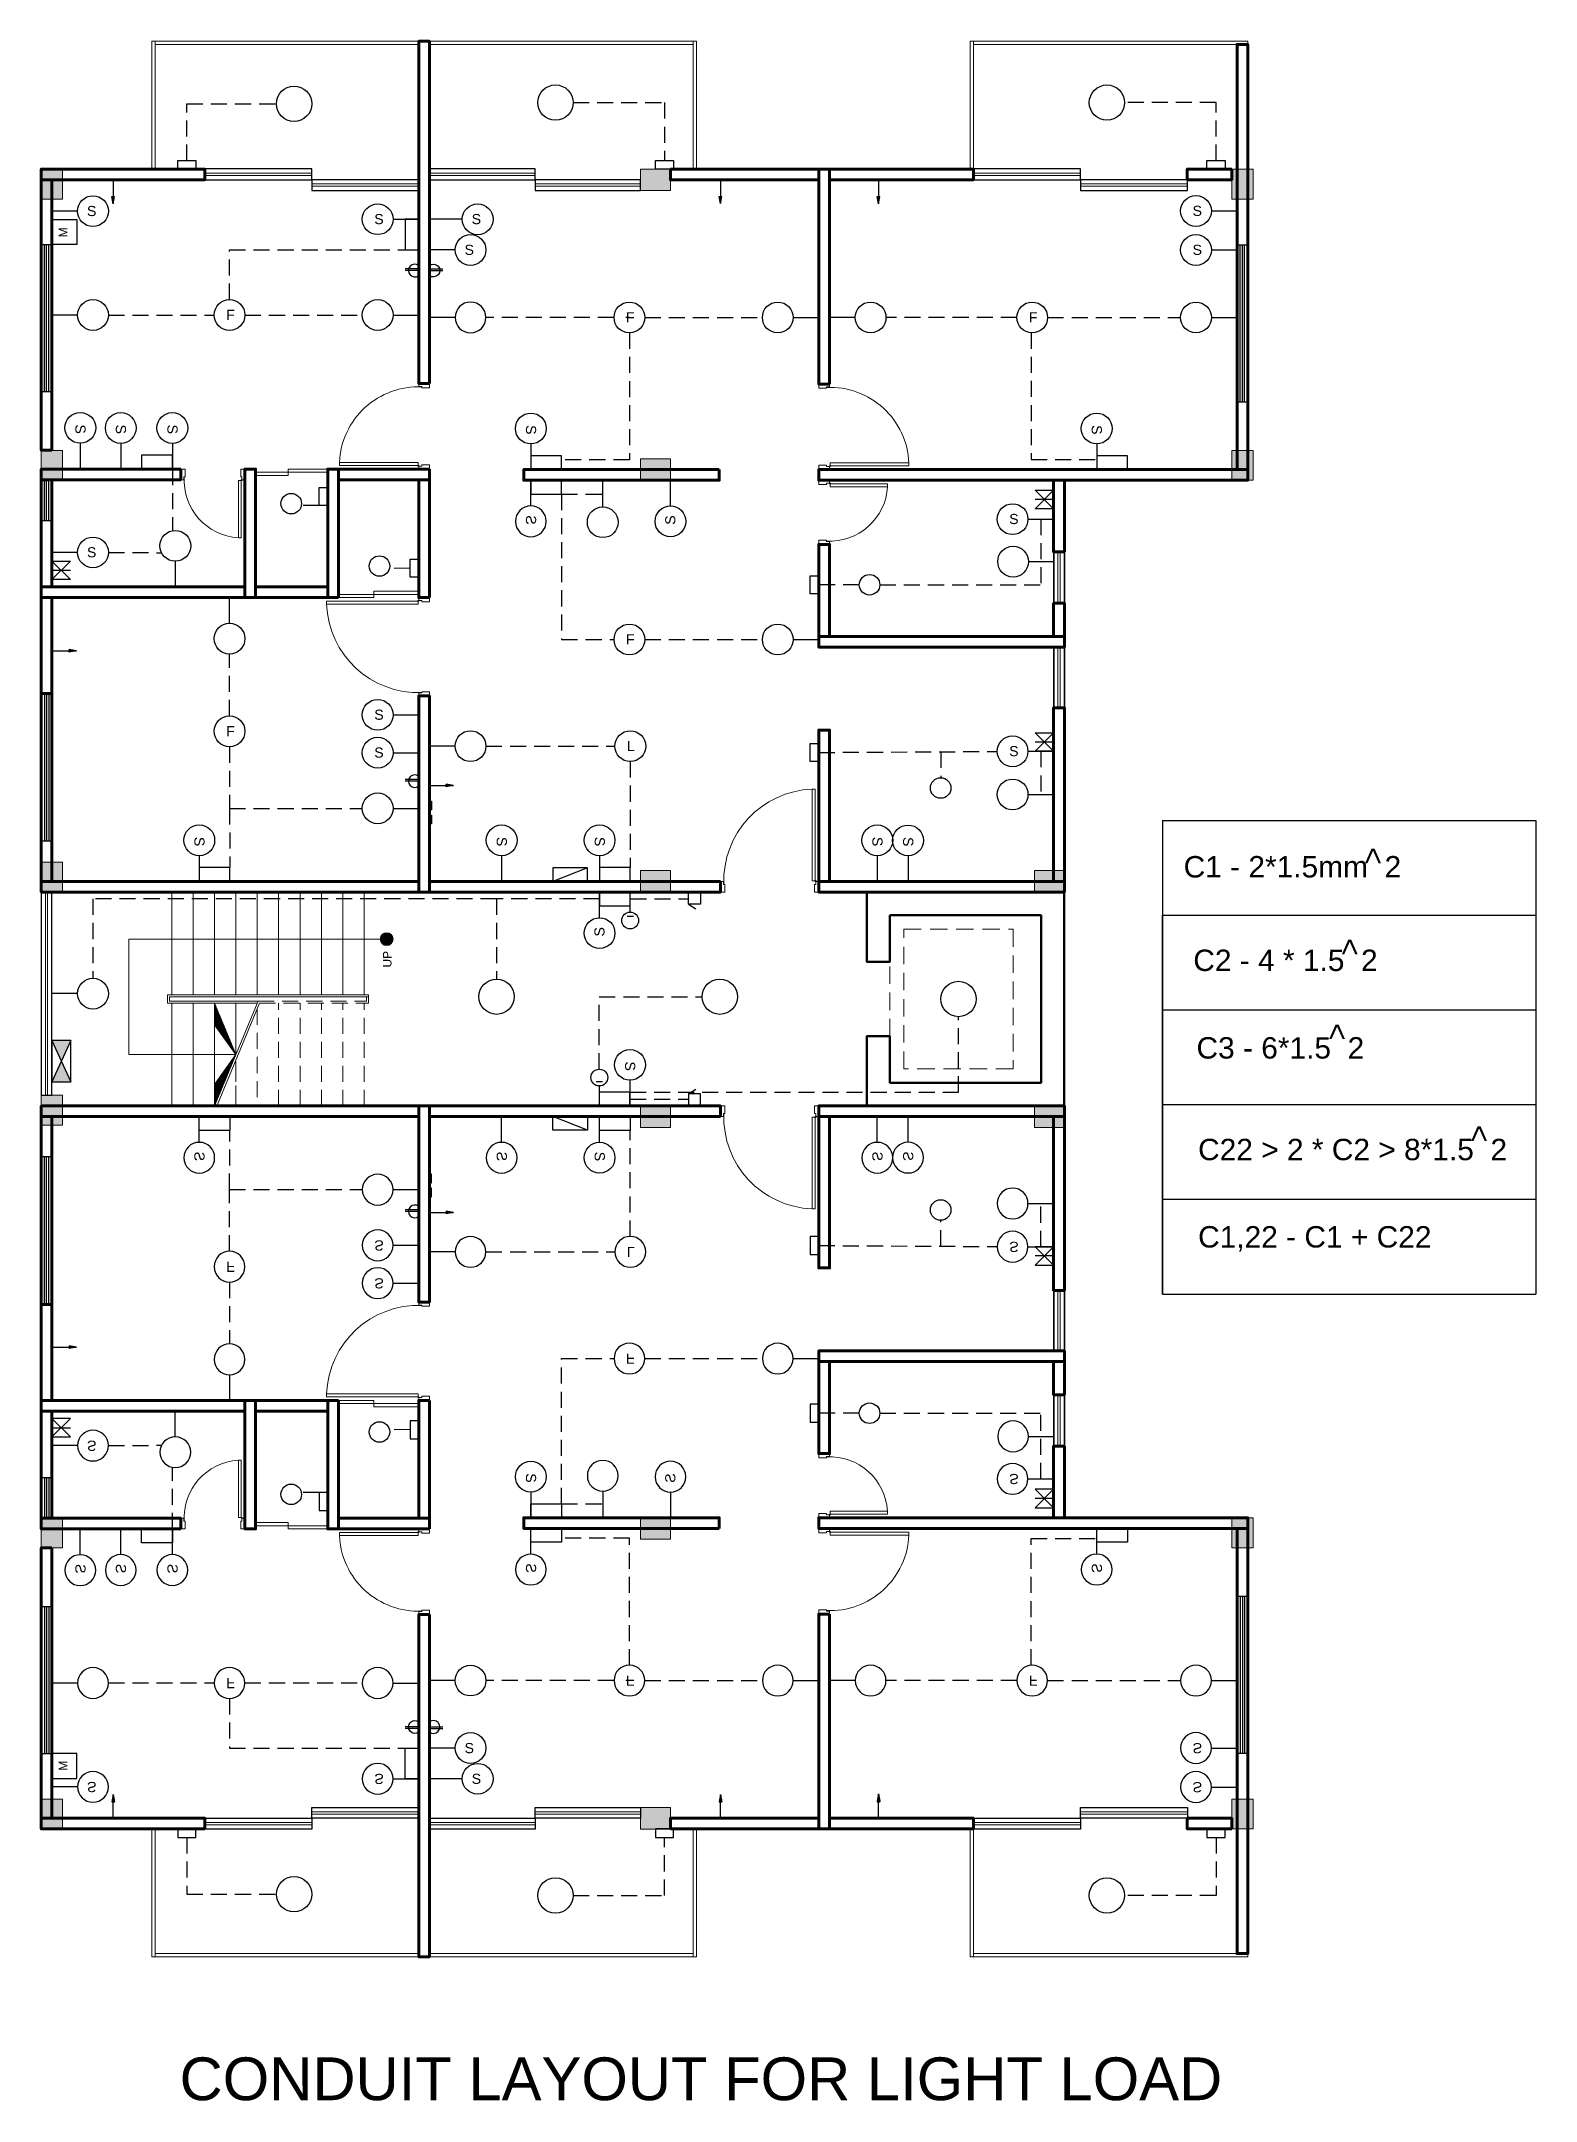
# Model space of a CAD drawing. Header units: feet. Extents: x -557 to 5700, y -423 to 603.
# Drawn here: x 2264 to 2963, y -417 to 546 of the extents above; entities that cross this region are included whole.
import ezdxf

# ---------------------------------------------------------------- set-up
doc = ezdxf.new("R2010")
doc.units = ezdxf.units.FT
doc.header["$LTSCALE"] = 30
doc.header["$MEASUREMENT"] = 0
doc.linetypes.add('HIDDEN', pattern=[0.375, 0.25, -0.125])
for name, color, linetype, lineweight in [('3 bed', 7, 'Continuous', 0), ('Door', 36, 'Continuous', 18), ('FINAL STRUCTURE', 250, 'Continuous', 0), ('h', 250, 'HIDDEN', 5), ('NF_16.02.2022', 7, 'Continuous', 0), ('wall', 250, 'Continuous', 100), ('window', 250, 'Continuous', 0)]:
    doc.layers.add(name, color=color, linetype=linetype, lineweight=lineweight)
doc.layers.add('FINAL SHEET', color=7, linetype='Continuous')
doc.layers.add('FUR', color=251, linetype='Continuous')
doc.styles.get("Standard").update_dxf_attribs({"font": 'arial.ttf'})

msp = doc.modelspace()

# ---------------------------------------------------------------- texts
at = {"insert": (2328.98799, -397.01709), "char_height": 20, "attachment_point": 1}
msp.add_mtext_dynamic_manual_height_columns('CONDUIT LAYOUT FOR LIGHT LOAD', width=3615.9845896, gutter_width=100, heights=[0], dxfattribs=at)

# ---------------------------------------------------------------- blocks, each defined once
blk = doc.blocks.new('*U60')
blk.add_lwpolyline([(12498666, -555594), (12499374, -555594), (12499374, -555719), (12498666, -555719)], close=True)
at = {"lineweight": 30}
blk.add_lwpolyline([(12498666, -555594), (12498666, -555719), (12499374, -555719), (12499374, -555594)], close=True, dxfattribs=at)
at = {"layer": 'window'}
blk.add_lwpolyline([(12498666, -555644), (12498666, -555669), (12499374, -555669), (12499374, -555644)], close=True, dxfattribs=at)
blk = doc.blocks.new('*U61')
blk.add_lwpolyline([(12498003, -555594), (12498603, -555594), (12498603, -555719), (12498003, -555719)], close=True)
at = {"lineweight": 30}
blk.add_lwpolyline([(12498003, -555594), (12498003, -555719), (12498603, -555719), (12498603, -555594)], close=True, dxfattribs=at)
at = {"layer": 'window'}
blk.add_lwpolyline([(12498003, -555644), (12498003, -555669), (12498603, -555669), (12498603, -555644)], close=True, dxfattribs=at)
blk = doc.blocks.new('*U55')
for points in [[(-750, -56.5), (-744, -56.5), (-744, -62.5), (-715, -62.5), (-715, -27.5), (-700, -27.5), (-700, 62.5), (-744, 62.5), (-744, 56.5), (-750, 56.5), (-750, 62.5), (-750, -62.5)], [(0, -56.5), (-6, -56.5), (-6, -62.5), (-35, -62.5), (-35, -27.5), (-50, -27.5), (-50, 62.5), (-6, 62.5), (-6, 56.5), (0, 56.5), (0, 62.5), (0, -62.5)], [(-707.5, -740), (-707.5, -70), (-672.5, -70), (-672.5, -740)]]:
    blk.add_lwpolyline(points, close=True)
blk.add_lwpolyline([(-707.5, -70), (-712.5, -67.5), (-715, -62.5)])
blk.add_circle((-712.5, -67.5), 5)
blk.add_arc((-712.5, -67.5), 673.7, 273.40392, 3.40392)
blk = doc.blocks.new('*U58')
blk.add_lwpolyline([(12498290, -555594), (12499540, -555594), (12499540, -555719), (12498290, -555719)], close=True)
at = {"lineweight": 30}
blk.add_lwpolyline([(12498290, -555594), (12498290, -555719), (12499540, -555719), (12499540, -555594)], close=True, dxfattribs=at)
at = {"layer": 'window'}
blk.add_lwpolyline([(12498290, -555644), (12498290, -555669), (12499540, -555669), (12499540, -555644)], close=True, dxfattribs=at)
blk = doc.blocks.new('*U53')
for points in [[(-1000, -56.5), (-994, -56.5), (-994, -62.5), (-965, -62.5), (-965, -27.5), (-950, -27.5), (-950, 62.5), (-994, 62.5), (-994, 56.5), (-1000, 56.5), (-1000, 62.5), (-1000, -62.5)], [(0, -56.5), (-6, -56.5), (-6, -62.5), (-35, -62.5), (-35, -27.5), (-50, -27.5), (-50, 62.5), (-6, 62.5), (-6, 56.5), (0, 56.5), (0, 62.5), (0, -62.5)], [(-42.5, -990), (-42.5, -70), (-77.5, -70), (-77.5, -990)]]:
    blk.add_lwpolyline(points, close=True)
blk.add_lwpolyline([(-42.5, -70), (-37.5, -67.5), (-35, -62.5)])
blk.add_circle((-37.5, -67.5), 5)
blk.add_arc((-37.5, -67.5), 923.4, 177.51719, 267.51719)
blk = doc.blocks.new('*U49')
for points in [[(-42.5, 990), (-42.5, 70), (-77.5, 70), (-77.5, 990)], [(-1000, 56.5), (-994, 56.5), (-994, 62.5), (-965, 62.5), (-965, 27.5), (-950, 27.5), (-950, -62.5), (-994, -62.5), (-994, -56.5), (-1000, -56.5), (-1000, -62.5), (-1000, 62.5)], [(0, 56.5), (-6, 56.5), (-6, 62.5), (-35, 62.5), (-35, 27.5), (-50, 27.5), (-50, -62.5), (-6, -62.5), (-6, -56.5), (0, -56.5), (0, -62.5), (0, 62.5)]]:
    blk.add_lwpolyline(points, close=True)
blk.add_lwpolyline([(-42.5, 70), (-37.5, 67.5), (-35, 62.5)])
blk.add_circle((-37.5, 67.5), 5)
blk.add_arc((-37.5, 67.5), 923.4, 92.48281, 182.48281)
blk = doc.blocks.new('*U54')
for points in [[(-1107.5, 1140), (-1107.5, 70), (-1072.5, 70), (-1072.5, 1140)], [(-1150, 56.5), (-1144, 56.5), (-1144, 62.5), (-1115, 62.5), (-1115, 27.5), (-1100, 27.5), (-1100, -62.5), (-1144, -62.5), (-1144, -56.5), (-1150, -56.5), (-1150, -62.5), (-1150, 62.5)], [(0, 56.5), (-6, 56.5), (-6, 62.5), (-35, 62.5), (-35, 27.5), (-50, 27.5), (-50, -62.5), (-6, -62.5), (-6, -56.5), (0, -56.5), (0, -62.5), (0, 62.5)]]:
    blk.add_lwpolyline(points, close=True)
blk.add_lwpolyline([(-1107.5, 70), (-1112.5, 67.5), (-1115, 62.5)])
blk.add_circle((-1112.5, 67.5), 5)
blk.add_arc((-1112.5, 67.5), 1073.2, 357.86408, 87.86408)
blk = doc.blocks.new('*U59')
blk.add_lwpolyline([(12498307, -555594), (12499540, -555594), (12499540, -555719), (12498307, -555719)], close=True)
at = {"lineweight": 30}
blk.add_lwpolyline([(12498307, -555594), (12498307, -555719), (12499540, -555719), (12499540, -555594)], close=True, dxfattribs=at)
at = {"layer": 'window'}
blk.add_lwpolyline([(12498307, -555644), (12498307, -555669), (12499540, -555669), (12499540, -555644)], close=True, dxfattribs=at)
blk = doc.blocks.new('*X42')
at = {"color": 0}
for p, q in [((734.8, 161.93), (736.61, 163.73)), ((735.42, 162.37), (736.91, 163.86)), ((736.04, 162.81), (737.21, 163.99)), ((736.65, 163.25), (737.52, 164.11)), ((737.27, 163.69), (737.82, 164.24)), ((737.89, 164.14), (738.12, 164.37)), ((714.43, 154.46), (714.49, 154.52)), ((714.6, 154.46), (714.79, 154.64)), ((714.78, 154.46), (715.09, 154.77)), ((714.96, 154.46), (715.39, 154.9)), ((715.13, 154.46), (715.7, 155.02)), ((715.31, 154.46), (716, 155.15)), ((715.49, 154.46), (716.3, 155.27)), ((715.66, 154.46), (716.61, 155.4)), ((715.84, 154.46), (716.91, 155.53)), ((716.02, 154.46), (717.21, 155.65)), ((716.19, 154.46), (717.52, 155.78)), ((716.37, 154.46), (717.82, 155.91)), ((716.55, 154.46), (718.12, 156.03)), ((716.72, 154.46), (718.42, 156.16)), ((716.9, 154.46), (718.73, 156.28)), ((717.08, 154.46), (719.03, 156.41)), ((717.25, 154.46), (719.33, 156.54)), ((717.43, 154.46), (719.64, 156.66)), ((717.61, 154.46), (719.94, 156.79)), ((717.79, 154.46), (720.24, 156.92)), ((717.96, 154.46), (720.55, 157.04)), ((718.14, 154.46), (720.85, 157.17)), ((718.32, 154.46), (721.15, 157.29)), ((718.49, 154.46), (721.46, 157.42)), ((718.67, 154.46), (721.76, 157.55)), ((718.85, 154.46), (722.06, 157.67)), ((719.02, 154.46), (722.36, 157.8)), ((719.2, 154.46), (722.67, 157.93)), ((719.38, 154.46), (722.97, 158.05)), ((719.55, 154.46), (723.27, 158.18)), ((719.73, 154.46), (723.58, 158.3)), ((719.91, 154.46), (723.88, 158.43)), ((720.08, 154.46), (724.18, 158.56)), ((720.26, 154.46), (724.49, 158.68)), ((720.44, 154.46), (724.79, 158.81)), ((720.61, 154.46), (725.09, 158.94)), ((720.79, 154.46), (725.39, 159.06)), ((720.97, 154.46), (725.7, 159.19)), ((721.14, 154.46), (726, 159.31)), ((721.32, 154.46), (726.3, 159.44)), ((721.5, 154.46), (726.61, 159.57)), ((721.67, 154.46), (726.91, 159.69)), ((721.85, 154.46), (727.21, 159.82)), ((722.03, 154.46), (727.52, 159.95)), ((722.2, 154.46), (727.82, 160.07)), ((722.38, 154.46), (728.12, 160.2)), ((722.56, 154.46), (728.43, 160.33)), ((722.73, 154.46), (728.73, 160.45)), ((722.91, 154.46), (729.03, 160.58)), ((723.09, 154.46), (729.33, 160.7)), ((723.27, 154.46), (729.64, 160.83)), ((723.44, 154.46), (729.94, 160.96)), ((723.62, 154.46), (730.24, 161.08)), ((723.8, 154.46), (730.55, 161.21)), ((723.97, 154.46), (730.85, 161.34)), ((724.15, 154.46), (731.15, 161.46)), ((724.33, 154.46), (731.46, 161.59)), ((724.9, 154.85), (731.76, 161.71)), ((725.52, 155.3), (732.06, 161.84)), ((726.14, 155.74), (732.36, 161.97)), ((726.76, 156.18), (732.67, 162.09)), ((727.37, 156.62), (732.97, 162.22)), ((727.99, 157.06), (733.27, 162.35)), ((728.61, 157.51), (733.58, 162.47)), ((729.23, 157.95), (733.88, 162.6)), ((729.85, 158.39), (734.18, 162.72)), ((730.47, 158.83), (734.49, 162.85)), ((731.09, 159.27), (734.79, 162.98)), ((731.71, 159.72), (735.09, 163.1)), ((732.32, 160.16), (735.4, 163.23)), ((732.94, 160.6), (735.7, 163.36)), ((733.56, 161.04), (736, 163.48)), ((734.18, 161.48), (736.3, 163.61))]:
    blk.add_line(p, q, dxfattribs=at)
blk = doc.blocks.new('STAIR')
at = {"layer": 'NF_16.02.2022'}
for p, q in [((0, 0), (48, 0)), ((49, 2), (49, -91)), ((0, -10), (48, -10)), ((0, -20), (48, -20)), ((0, -30), (48, -30)), ((0, -40), (48, -40)), ((0, -50), (48, -50)), ((51, -91), (51, -49.58)), ((100, -70), (51, -49.58)), ((100.38, -69.08), (52, -48.92)), ((0, -60), (48, -60)), ((0, -60), (48, -60)), ((76, -60), (52, -60)), ((76, -60), (52, -60)), ((52, -70), (76, -60)), ((76, -60), (62, -70)), ((76, -60), (90, -70)), ((0, -70), (48, -70)), ((0, -70), (48, -70)), ((52, -70), (98, -70)), ((100, -70), (52, -70)), ((0, -80), (48, -80)), ((0, -80), (48, -80)), ((100, -80), (52, -80)), ((0, -90), (48, -90)), ((49, -91), (51, -91)), ((100, -90), (52, -90))]:
    blk.add_line(p, q, dxfattribs=at)
at = {"layer": 'NF_16.02.2022', "linetype": 'HIDDEN'}
for p, q in [((51, 1), (49, 1)), ((51, -49.58), (51, 1)), ((100, 0), (52, 0)), ((100, -10), (52, -10)), ((100, -20), (52, -20)), ((100, -30), (52, -30)), ((100, -40), (52, -40)), ((54.6, -50), (100, -50)), ((100, -60), (78.6, -60)), ((98, -60), (78.6, -60))]:
    blk.add_line(p, q, dxfattribs=at)
at = {"layer": 'NF_16.02.2022'}
for points in [[(76, -60), (76, -110), (22, -110), (22, 10.45)], [(49, 2), (48, 2), (48, -92), (52, -92)], [(52, -92), (52, -50)]]:
    blk.add_lwpolyline(points, dxfattribs=at)
at = {"layer": 'NF_16.02.2022', "linetype": 'HIDDEN'}
blk.add_lwpolyline([(52, -48.92), (52, 2), (49, 2)], dxfattribs=at)
at = {"layer": 'NF_16.02.2022'}
blk.add_blockref('*X42', (-662.34, -224.46), dxfattribs=at)
at = {"layer": 'NF_16.02.2022', "xscale": -1}
blk.add_blockref('*X42', (814.34, -224.46), dxfattribs=at)
blk = doc.blocks.new('*U56')
blk.add_lwpolyline([(12498103, -555594), (12500478, -555594), (12500478, -555719), (12498103, -555719)], close=True)
at = {"lineweight": 30}
blk.add_lwpolyline([(12498103, -555594), (12498103, -555719), (12500478, -555719), (12500478, -555594)], close=True, dxfattribs=at)
at = {"layer": 'window'}
blk.add_lwpolyline([(12498103, -555644), (12498103, -555669), (12500478, -555669), (12500478, -555644)], close=True, dxfattribs=at)
blk = doc.blocks.new('FINAL STRUCTURE')
at = {"layer": 'FINAL STRUCTURE'}
blk.add_hatch(color=256, dxfattribs=at).paths.add_polyline_path([(16171863, 1282315), (16171863, 1281965), (16172113, 1281965), (16172113, 1282315)])
blk.add_lwpolyline([(16171863, 1282315), (16171863, 1281965), (16172113, 1281965), (16172113, 1282315)], close=True, dxfattribs=at)
blk = doc.blocks.new('lift-8p')
at = {"layer": 'h'}
blk.add_line((75, 16), (75, -16), dxfattribs=at)
blk.add_lwpolyline([(69, 30), (69, -30), (22, -30), (22, 30)], close=True, dxfattribs=at)
at = {"layer": 'wall', "lineweight": 50}
blk.add_lwpolyline([(75, -36), (10, -36), (10, 36), (75, 36), (75, 16), (85, 16), (85, 46), (0, 46), (0, -46), (85, -46), (85, -16), (75, -16)], close=True, dxfattribs=at)
blk = doc.blocks.new('erff')
at = {"layer": 'wall', "xscale": 25.35278301872314, "yscale": 25.35278301872314, "zscale": 25.35278301872314, "rotation": 90}
blk.add_blockref('lift-8p', (15643917, 1480724), dxfattribs=at)
blk = doc.blocks.new('fgrn')
blk.add_line((999.94, 781.66), (989.94, 781.66))
blk.add_circle((1005.94, 781.66), 6)
blk = doc.blocks.new('rgfnh')
blk.add_line((1024.12, 801.53), (1034.12, 801.53))
blk.add_circle((1018.12, 801.53), 6)
blk = doc.blocks.new('FUK')
blk.add_lwpolyline([(1083.96, 783.55), (1090.96, 783.55), (1090.96, 776.55), (1083.96, 776.55)], close=True)
at = {"color": 1, "insert": (1085.93, 781.62), "char_height": 2.48, "attachment_point": 1}
blk.add_mtext_dynamic_manual_height_columns('M', width=66.1939, gutter_width=12.38, heights=[0], dxfattribs=at)
blk = doc.blocks.new('TYNMTYM')
h = blk.add_hatch(color=256)
h.dxf.hatch_style = 1
h.paths.add_polyline_path([(1092.8, 787.2), (1092.8, 786.4), (1097, 786.4)])
h.paths.add_polyline_path([(1097, 786.4), (1092.8, 786.4), (1092.8, 785.7)])
for p, q in [((1083.3, 786.4), (1097, 786.4)), ((1097, 786.4), (1092.8, 787.2)), ((1092.8, 785.7), (1092.8, 787.2)), ((1097, 786.4), (1092.8, 785.7))]:
    blk.add_line(p, q)
blk = doc.blocks.new('efdb')
blk.add_line((1057.7, 765.2), (1066.7, 765.2))
for points in [[(1057.7, 769.7), (1066.7, 769.7), (1057.7, 760.7)], [(1057.7, 769.7), (1066.7, 760.7), (1057.7, 760.7)]]:
    blk.add_lwpolyline(points)
blk = doc.blocks.new('RTB')
h = blk.add_hatch(color=1)
h.dxf.hatch_style = 1
h.paths.add_polyline_path([(1080.28, 779.6), (1080.89, 779.6), (1080.89, 782.37), (1080.28, 782.37)])
blk.add_lwpolyline([(1080.28, 782.37), (1080.89, 782.37), (1080.89, 779.6), (1080.28, 779.6)], close=True)
blk = doc.blocks.new('FG N')
at = {"true_color": 0x6e28b8}
h = blk.add_hatch(color=192, dxfattribs=at)
h.dxf.hatch_style = 1
h.paths.add_polyline_path([(1079.59, 782.34), (1078.98, 782.34), (1078.98, 779.56), (1079.59, 779.56)])
blk.add_lwpolyline([(1078.98, 782.34), (1079.59, 782.34), (1079.59, 779.56), (1078.98, 779.56)], close=True)
blk = doc.blocks.new('eb')
blk.add_line((1033.2, 780.6), (1037.6, 783.4))
blk.add_lwpolyline([(1033.2, 773.6), (1040.2, 773.6), (1040.2, 780.6), (1033.2, 780.6)], close=True)
blk = doc.blocks.new('YDTR7IK')
blk.add_line((1054.5, 748.6), (1058.1, 748.6))
blk.add_circle((1056.3, 750.8), 4.8)
blk = doc.blocks.new('RYFMH')
blk.add_line((1066.52, 785.83), (1077.75, 790.26))
blk.add_lwpolyline([(1077.75, 790.26), (1066.52, 790.26), (1066.52, 785.83), (1077.75, 785.83)], close=True)
blk = doc.blocks.new('EGBDTG')
h = blk.add_hatch(color=256)
h.dxf.hatch_style = 1
h.paths.add_polyline_path([(1115.31, 784.01), (1108.57, 780.93), (1115.31, 777.84)])
h.paths.add_polyline_path([(1101.83, 777.84), (1108.57, 780.93), (1101.83, 784.01)])
for p, q in [((1101.83, 777.84), (1115.31, 784.01)), ((1101.83, 784.01), (1115.31, 777.84))]:
    blk.add_line(p, q)
blk.add_lwpolyline([(1115.31, 784.01), (1101.83, 784.01), (1101.83, 777.84), (1115.31, 777.84)], close=True)
blk = doc.blocks.new('GILFJ')
blk.add_circle((1414.99, 386.79), 4.8)
at = {"insert": (1413.92, 388.42), "char_height": 3.16, "attachment_point": 1}
blk.add_mtext_dynamic_manual_height_columns('F', width=98.4707, gutter_width=15.81, heights=[0], dxfattribs=at)
blk = doc.blocks.new('GIL')
blk.add_line((1401.9, 773.24), (1409.9, 773.24))
blk.add_circle((1397.1, 773.24), 4.8)
at = {"insert": (1396.03, 774.87), "char_height": 3.16, "attachment_point": 1}
blk.add_mtext_dynamic_manual_height_columns('S', width=98.4707, gutter_width=15.81, heights=[0], dxfattribs=at)
blk = doc.blocks.new('FG')
blk.add_line((1246.11, 466.07, -64.14), (1234.11, 466.07, -64.14))
blk.add_circle((1253.31, 466.07, -64.14), 7.2)
at = {"color": 3, "insert": (1254.92, 468.52, -64.14), "char_height": 4.74, "attachment_point": 3}
blk.add_mtext_dynamic_manual_height_columns('S', width=147.706, gutter_width=23.71, heights=[0], dxfattribs=at)
blk = doc.blocks.new('TUK')
blk.add_line((1399.21, 816.29), (1407.21, 816.29))
blk.add_circle((1394.41, 816.29), 4.8)
at = {"color": 3, "insert": (1393.34, 817.92), "char_height": 3.16, "attachment_point": 1}
blk.add_mtext_dynamic_manual_height_columns('S', width=98.4707, gutter_width=15.81, heights=[0], dxfattribs=at)
blk = doc.blocks.new('GUIL')
blk.add_circle((1397.67, 371.74), 4.8)
at = {"insert": (1396.6, 373.37), "char_height": 3.16, "attachment_point": 1}
blk.add_mtext_dynamic_manual_height_columns('L', width=98.4707, gutter_width=15.81, heights=[0], dxfattribs=at)
blk = doc.blocks.new('fgn')
blk.add_line((1458.01, 357.27, -64.14), (1458.01, 345.27, -64.14))
blk.add_circle((1458.01, 364.47, -64.14), 7.2)
at = {"color": 18, "true_color": 0x000000, "insert": (1460.46, 366.07, -64.14), "char_height": 4.74, "attachment_point": 1, "rotation": 270}
blk.add_mtext_dynamic_manual_height_columns('S', width=147.706, gutter_width=23.71, heights=[0], dxfattribs=at)
blk = doc.blocks.new('dgbr')
blk.add_line((1303, 164.77, -64.14), (1303, 152.77, -64.14))
blk.add_circle((1303, 171.97, -64.14), 7.2)
at = {"color": 18, "true_color": 0x000000, "insert": (1305.45, 173.57, -64.14), "char_height": 4.74, "attachment_point": 1, "rotation": 270}
blk.add_mtext_dynamic_manual_height_columns('S', width=147.706, gutter_width=23.71, heights=[0], dxfattribs=at)
blk = doc.blocks.new('dfgb')
at = {"layer": 'NF_16.02.2022', "true_color": 0x000000}
h = blk.add_hatch(color=18, dxfattribs=at)
edge = h.paths.add_edge_path()
edge.add_arc((2425.75, 125.77), 3, 0, 360)
for p, q in [((2461.13, 462.28, -64.14), (2445.8, 462.28, -64.14)), ((2457.8, 447.93, -64.14), (2445.8, 447.93, -64.14)), ((2265.8, 321.53, -64.14), (2265.8, 340.51, -64.14)), ((2266.8, 321.53, -64.14), (2266.8, 340.51, -64.14)), ((2267.8, 321.53, -64.14), (2267.8, 340.51, -64.14)), ((2264.3, 321.53, -64.14), (2269.3, 321.53, -64.14)), ((2265.8, 240.61, -64.14), (2265.8, 171.53, -64.14)), ((2266.8, 240.61, -64.14), (2266.8, 171.53, -64.14)), ((2267.8, 240.61, -64.14), (2267.8, 171.53, -64.14)), ((2269.3, 171.53, -64.14), (2264.3, 171.53, -64.14)), ((2525.31, 164.77, -64.14), (2525.31, 152.77, -64.14)), ((2525.31, 135.77, -64.14), (2525.31, 147.77, -64.14)), ((2539.67, 138.4, -64.14), (2539.67, 141.33, -64.14)), ((2539.53, 59.77, -64.14), (2539.53, 47.77, -64.14)), ((2525.17, 57.13, -64.14), (2525.17, 54.2, -64.14)), ((2525.31, 30.77, -64.14), (2525.31, 42.77, -64.14)), ((2269.3, 24.01, -64.14), (2264.3, 24.01, -64.14)), ((2265.8, -45.07, -64.14), (2265.8, 24.01, -64.14)), ((2266.8, -45.07, -64.14), (2266.8, 24.01, -64.14)), ((2267.8, -45.07, -64.14), (2267.8, 24.01, -64.14)), ((2264.3, -125.99, -64.14), (2269.3, -125.99, -64.14)), ((2265.8, -125.99, -64.14), (2265.8, -144.97, -64.14)), ((2266.8, -125.99, -64.14), (2266.8, -144.97, -64.14)), ((2267.8, -125.99, -64.14), (2267.8, -144.97, -64.14)), ((2457.8, -252.39, -64.14), (2445.8, -252.39, -64.14)), ((2461.13, -266.75, -64.14), (2445.8, -266.75, -64.14))]:
    blk.add_line(p, q)
at = {"elevation": -64.14}
for points in [[(2328.15, 489.76), (2336.62, 489.76), (2336.62, 485.77), (2328.15, 485.77)], [(2551.44, 489.76), (2559.91, 489.76), (2559.91, 485.77), (2551.44, 485.77)], [(2809.24, 489.76), (2817.71, 489.76), (2817.71, 485.77), (2809.24, 485.77)], [(2434.37, 462.28), (2434.37, 447.93), (2440.8, 447.93), (2440.8, 462.28)], [(2325.6, 351.94), (2311.24, 351.94), (2311.24, 345.51), (2325.6, 345.51)], [(2493.19, 345.27), (2507.55, 345.27), (2507.55, 351.7), (2493.19, 351.7)], [(2757.68, 345.27), (2772.04, 345.27), (2772.04, 351.7), (2757.68, 351.7)], [(2507.55, 340.27), (2493.19, 340.27), (2493.19, 333.83), (2507.55, 333.83)], [(2394.27, 328.45), (2394.27, 336.92), (2398.27, 336.92), (2398.27, 328.45)], [(2436.8, 294.9), (2436.8, 303.37), (2440.8, 303.37), (2440.8, 294.9)], [(2623.8, 287.17), (2623.8, 295.64), (2627.8, 295.64), (2627.8, 287.17)], [(2623.8, 208.79), (2623.8, 217.26), (2627.8, 217.26), (2627.8, 208.79)], [(2338.19, 152.77), (2352.55, 152.77), (2352.55, 159.2), (2338.19, 159.2)], [(2525.31, 152.77), (2539.67, 152.77), (2539.67, 159.2), (2525.31, 159.2)], [(2525.31, 141.33), (2539.67, 141.33), (2539.67, 147.77), (2525.31, 147.77)], [(2539.53, 54.2), (2525.17, 54.2), (2525.17, 47.77), (2539.53, 47.77)], [(2338.19, 42.77), (2352.55, 42.77), (2352.55, 36.33), (2338.19, 36.33)], [(2525.31, 42.77), (2539.67, 42.77), (2539.67, 36.33), (2525.31, 36.33)], [(2623.8, -13.26), (2623.8, -21.73), (2627.8, -21.73), (2627.8, -13.26)], [(2623.8, -91.64), (2623.8, -100.11), (2627.8, -100.11), (2627.8, -91.64)], [(2436.8, -99.37), (2436.8, -107.84), (2440.8, -107.84), (2440.8, -99.37)], [(2394.27, -132.92), (2394.27, -141.39), (2398.27, -141.39), (2398.27, -132.92)], [(2507.55, -144.73), (2493.19, -144.73), (2493.19, -138.3), (2507.55, -138.3)], [(2325.6, -156.41), (2311.24, -156.41), (2311.24, -149.97), (2325.6, -149.97)], [(2493.19, -149.73), (2507.55, -149.73), (2507.55, -156.17), (2493.19, -156.17)], [(2757.68, -149.73), (2772.04, -149.73), (2772.04, -156.17), (2757.68, -156.17)], [(2434.37, -266.75), (2434.37, -252.39), (2440.8, -252.39), (2440.8, -266.75)], [(2328.15, -294.23), (2336.62, -294.23), (2336.62, -290.23), (2328.15, -290.23)], [(2551.44, -294.23), (2559.91, -294.23), (2559.91, -290.23), (2551.44, -290.23)], [(2809.24, -294.23), (2817.71, -294.23), (2817.71, -290.23), (2809.24, -290.23)]]:
    blk.add_lwpolyline(points, close=True, dxfattribs=at)
for centre, radius in [((2382.51, 516.26), 8.26), ((2504.69, 516.81), 8.26), ((2762.49, 516.81), 8.26), ((2468.33, 462.28, -64.14), 7.2), ((2465, 447.93, -64.14), 7.2), ((2381.17, 329.34), 4.8), ((2422.43, 300.16), 4.8), ((2651.53, 291.41), 4.8), ((2684.77, 196.39, -64.14), 4.8), ((2525.31, 171.97, -64.14), 7.2), ((2525.31, 128.57, -64.14), 7.2), ((2477.18, 98.86), 8.26), ((2477.18, 98.86), 8.26), ((2581.51, 98.86), 8.26), ((2693.11, 97.77, -64.14), 8.26), ((2539.53, 66.97, -64.14), 7.2), ((2525.31, 23.57, -64.14), 7.2), ((2684.77, -0.86, -64.14), 4.8), ((2651.53, -95.88), 4.8), ((2422.43, -104.63), 4.8), ((2381.17, -133.81), 4.8), ((2465, -252.39, -64.14), 7.2), ((2468.33, -266.75, -64.14), 7.2), ((2382.51, -320.73), 8.26), ((2504.69, -321.28), 8.26), ((2762.49, -321.28), 8.26)]:
    blk.add_circle(centre, radius)
at = {"layer": 'FINAL SHEET'}
for p, q in [((2264.3, 450.44, -64.14), (2269.3, 450.44, -64.14)), ((2265.8, 381.8, -64.14), (2265.8, 450.44, -64.14)), ((2266.8, 381.8, -64.14), (2266.8, 450.44, -64.14)), ((2267.8, 381.8, -64.14), (2267.8, 450.44, -64.14)), ((2823.3, 450.28, -64.14), (2828.3, 450.28, -64.14)), ((2824.8, 376.94, -64.14), (2824.8, 450.28, -64.14)), ((2825.8, 376.94, -64.14), (2825.8, 450.28, -64.14)), ((2826.8, 376.94, -64.14), (2826.8, 450.28, -64.14)), ((2264.3, 381.8, -64.14), (2269.3, 381.8, -64.14)), ((2823.3, 376.94, -64.14), (2828.3, 376.94, -64.14)), ((2742.57, 147.77, -64.14), (2742.57, 42.77, -64.14)), ((2823.3, -181.41, -64.14), (2828.3, -181.41, -64.14)), ((2824.8, -181.41, -64.14), (2824.8, -254.75, -64.14)), ((2825.8, -181.41, -64.14), (2825.8, -254.75, -64.14)), ((2826.8, -181.41, -64.14), (2826.8, -254.75, -64.14)), ((2264.3, -186.27, -64.14), (2269.3, -186.27, -64.14)), ((2265.8, -186.27, -64.14), (2265.8, -254.91, -64.14)), ((2266.8, -186.27, -64.14), (2266.8, -254.91, -64.14)), ((2267.8, -186.27, -64.14), (2267.8, -254.91, -64.14)), ((2264.3, -254.91, -64.14), (2269.3, -254.91, -64.14)), ((2823.3, -254.75, -64.14), (2828.3, -254.75, -64.14))]:
    blk.add_line(p, q, dxfattribs=at)
at = {"layer": 'h', "color": 18, "linetype": 'HIDDEN', "lineweight": 30, "true_color": 0x000000}
for p, q in [((2332.39, 489.76, -64.14), (2332.39, 516.26, -64.14)), ((2332.39, 516.26, -64.14), (2374.26, 516.26)), ((2512.95, 516.81), (2555.67, 516.81)), ((2555.67, 516.81), (2555.67, 489.76, -64.14)), ((2813.47, 516.81, -64.14), (2770.75, 516.81)), ((2813.47, 489.76, -64.14), (2813.47, 516.81, -64.14)), ((2352.33, 424.72, -64.14), (2352.33, 447.93, -64.14)), ((2352.33, 447.93, -64.14), (2434.37, 447.93, -64.14)), ((2295.7, 417.52, -64.14), (2345.13, 417.52, -64.14)), ((2359.53, 417.52, -64.14), (2414.4, 417.52, -64.14)), ((2457.8, 416.37, -55.9), (2445.8, 416.37, -64.14)), ((2532.06, 416.37, -4.94), (2472.2, 416.37, -46.02)), ((2539.26, 416.37), (2537.66, 416.37, -1.1)), ((2546.46, 416.37, -6.26), (2601.4, 416.37, -45.35)), ((2615.8, 416.37, -55.6), (2627.8, 416.37, -64.14)), ((2720.35, 416.37), (2659.2, 416.37, -64.14)), ((2734.75, 416.37), (2796.9, 416.37, -64.14)), ((2325.6, 345.51, -64.14), (2325.7, 316.71, -64.14)), ((2394.27, 328.45, -64.14), (2385.88, 328.42)), ((2507.55, 333.83, -64.14), (2526.79, 333.83, -64.14)), ((2507.55, 333.83, -64.14), (2507.55, 265.83, -64.14)), ((2731.57, 322.09, -64.14), (2731.57, 291.41, -64.14)), ((2295.7, 306.54, -64.14), (2320.55, 306.39, -64.14)), ((2436.8, 299.14, -64.14), (2427.08, 298.95)), ((2646.73, 291.41), (2627.8, 291.41, -64.14)), ((2656.33, 291.41), (2731.57, 291.41)), ((2507.55, 265.83, -64.14), (2532.06, 265.83)), ((2546.46, 265.83), (2601.4, 265.83)), ((2352.33, 230.11), (2352.33, 259.03, -64.14)), ((2352.33, 215.71), (2352.33, 186.89)), ((2472.2, 215.96, -64.14), (2532.47, 215.96, -64.14)), ((2627.8, 213.02, -64.14), (2711.17, 213.49, -64.14)), ((2684.77, 213.34, -64.14), (2684.77, 201.19, -64.14)), ((2731.57, 213.57, -64.14), (2731.57, 193.37, -64.14)), ((2539.67, 208.76, -64.14), (2539.67, 159.2, -64.14)), ((2352.33, 186.89), (2414.4, 186.89, -64.14)), ((2352.33, 186.89), (2352.55, 159.2, -64.14)), ((2477.18, 144.55, -64.14), (2288.5, 144.55, -64.14)), ((2288.5, 144.55, -64.14), (2288.5, 107.47, -64.14)), ((2525.31, 144.55, -64.14), (2477.18, 144.55, -64.14)), ((2477.18, 144.55, -64.14), (2477.18, 107.12)), ((2539.67, 144.55, -64.14), (2566.79, 144.55, -64.14)), ((2693.11, 54.2, -64.14), (2693.11, 89.51, -64.14)), ((2539.53, 54.2, -64.14), (2693.11, 54.2, -64.14)), ((2352.33, 8.64), (2352.55, 36.33, -64.14)), ((2539.67, -13.23, -64.14), (2539.67, 36.33, -64.14)), ((2352.33, -20.18), (2352.33, 8.64)), ((2352.33, 8.64), (2414.4, 8.64, -64.14)), ((2731.57, -18.04, -64.14), (2731.57, 2.17, -64.14)), ((2684.77, -17.81, -64.14), (2684.77, -5.66, -64.14)), ((2627.8, -17.49, -64.14), (2711.17, -17.96, -64.14)), ((2472.2, -20.43, -64.14), (2532.47, -20.43, -64.14)), ((2352.33, -34.58), (2352.33, -63.49, -64.14)), ((2507.55, -138.3, -64.14), (2507.55, -70.3, -64.14)), ((2507.55, -70.3, -64.14), (2532.06, -70.3)), ((2546.46, -70.3), (2601.4, -70.3)), ((2646.73, -95.88), (2627.8, -95.88, -64.14)), ((2656.33, -95.88), (2731.57, -95.88)), ((2731.57, -126.55, -64.14), (2731.57, -95.88, -64.14)), ((2436.8, -103.61, -64.14), (2427.08, -103.42)), ((2295.7, -111.01, -64.14), (2320.55, -110.86, -64.14)), ((2325.6, -149.97, -64.14), (2325.7, -121.18, -64.14)), ((2394.27, -132.92, -64.14), (2385.88, -132.89)), ((2507.55, -138.3, -64.14), (2526.79, -138.3, -64.14)), ((2457.8, -220.84, -55.9), (2445.8, -220.84, -64.14)), ((2532.06, -220.84, -4.94), (2472.2, -220.84, -46.02)), ((2539.26, -220.84), (2537.66, -220.84, -1.1)), ((2546.46, -220.84, -6.26), (2601.4, -220.84, -45.35)), ((2615.8, -220.84, -55.6), (2627.8, -220.84, -64.14)), ((2720.35, -220.84), (2659.2, -220.84, -64.14)), ((2734.75, -220.84), (2796.9, -220.84, -64.14)), ((2295.7, -221.98, -64.14), (2345.13, -221.98, -64.14)), ((2352.33, -229.18, -64.14), (2352.33, -252.39, -64.14)), ((2359.53, -221.98, -64.14), (2414.4, -221.98, -64.14)), ((2352.33, -252.39, -64.14), (2434.37, -252.39, -64.14)), ((2332.39, -294.23, -64.14), (2332.39, -320.73, -64.14)), ((2555.67, -321.28), (2555.67, -294.23, -64.14)), ((2813.47, -294.23, -64.14), (2813.47, -321.28, -64.14)), ((2332.39, -320.73, -64.14), (2374.26, -320.73)), ((2512.95, -321.28), (2555.67, -321.28)), ((2813.47, -321.28, -64.14), (2770.75, -321.28))]:
    blk.add_line(p, q, dxfattribs=at)
for points in [[(2539.26, 409.17), (2539.26, 349.88), (2507.55, 349.88)], [(2727, 409.2), (2727, 349.93), (2757.68, 349.93)], [(2539.26, -213.64), (2539.26, -154.35), (2507.55, -154.35)], [(2727, -213.66), (2727, -154.4), (2757.68, -154.4)]]:
    blk.add_lwpolyline(points, dxfattribs=at)
at = {"layer": 'h', "color": 18, "linetype": 'HIDDEN', "lineweight": 30, "true_color": 0x000000, "elevation": -64.14}
for points in [[(2525.17, 64.99), (2525.17, 98.86), (2573.25, 98.86)], [(2539.53, 50.98), (2566.79, 50.98)]]:
    blk.add_lwpolyline(points, dxfattribs=at)
at = {"layer": 'NF_16.02.2022'}
blk.add_circle((2425.75, 125.77, -64.14), 3, dxfattribs=at)
at = {"layer": 'wall', "elevation": -64.14}
for points in [[(2445.8, 385.51), (2440.8, 385.51), (2440.8, 545.53), (2445.8, 545.53)], [(2828.3, 345.27), (2823.3, 345.27), (2823.3, 544.03), (2828.3, 544.03)], [(2340.8, 485.77), (2340.8, 480.77), (2264.3, 480.77), (2264.3, 485.77)], [(2558.44, 485.77), (2558.44, 480.77), (2627.8, 480.77), (2627.8, 485.77)], [(2632.8, 385.27), (2627.8, 385.27), (2627.8, 485.77), (2632.8, 485.77)], [(2700.05, 485.77), (2700.05, 480.77), (2632.8, 480.77), (2632.8, 485.77)], [(2820.8, 485.77), (2820.8, 480.77), (2800.05, 480.77), (2800.05, 485.77)], [(2269.3, 354.27), (2264.3, 354.27), (2264.3, 480.77), (2269.3, 480.77)], [(2329.55, 345.51), (2329.55, 340.51), (2264.3, 340.51), (2264.3, 345.51)], [(2269.3, 290.43), (2264.3, 290.43), (2264.3, 340.51), (2269.3, 340.51)], [(2364.55, 285.43), (2359.55, 285.43), (2359.55, 345.51), (2364.55, 345.51)], [(2403.27, 285.43), (2398.27, 285.43), (2398.27, 345.51), (2403.27, 345.51)], [(2445.8, 345.51), (2445.8, 340.51), (2403.27, 340.51), (2403.27, 345.51)], [(2445.8, 285.43), (2440.8, 285.43), (2440.8, 340.51), (2445.8, 340.51)], [(2581.28, 345.27), (2581.28, 340.27), (2489.87, 340.27), (2489.87, 345.27)], [(2828.3, 345.27), (2828.3, 340.27), (2627.8, 340.27), (2627.8, 345.27)], [(2742.57, 306.77), (2737.57, 306.77), (2737.57, 340.27), (2742.57, 340.27)], [(2632.8, 267.27), (2627.8, 267.27), (2627.8, 310.27), (2632.8, 310.27)], [(2359.55, 290.43), (2359.55, 285.43), (2264.3, 285.43), (2264.3, 290.43)], [(2398.27, 290.43), (2398.27, 285.43), (2364.55, 285.43), (2364.55, 290.43)], [(2269.3, 240.61), (2264.3, 240.61), (2264.3, 285.43), (2269.3, 285.43)], [(2742.57, 267.27), (2737.57, 267.27), (2737.57, 282.77), (2742.57, 282.77)], [(2742.57, 267.27), (2742.57, 262.27), (2627.8, 262.27), (2627.8, 267.27)], [(2269.3, 152.77), (2264.3, 152.77), (2264.3, 240.61), (2269.3, 240.61)], [(2445.8, 147.77), (2440.8, 147.77), (2440.8, 239.43), (2445.8, 239.43)], [(2742.57, 152.77), (2737.57, 152.77), (2737.57, 233.96), (2742.57, 233.96)], [(2632.8, 152.77), (2627.8, 152.77), (2627.8, 223.46), (2632.8, 223.46)], [(2440.8, 152.77), (2440.8, 147.77), (2264.3, 147.77), (2264.3, 152.77)], [(2581.8, 152.77), (2581.8, 147.77), (2445.8, 147.77), (2445.8, 152.77)], [(2742.57, 152.77), (2742.57, 147.77), (2627.8, 147.77), (2627.8, 152.77)], [(2440.8, 42.77), (2440.8, 47.77), (2264.3, 47.77), (2264.3, 42.77)], [(2269.3, 42.77), (2264.3, 42.77), (2264.3, -45.07), (2269.3, -45.07)], [(2445.8, 47.77), (2440.8, 47.77), (2440.8, -43.89), (2445.8, -43.89)], [(2581.8, 42.77), (2581.8, 47.77), (2445.8, 47.77), (2445.8, 42.77)], [(2742.57, 42.77), (2742.57, 47.77), (2627.8, 47.77), (2627.8, 42.77)], [(2632.8, 42.77), (2627.8, 42.77), (2627.8, -27.93), (2632.8, -27.93)], [(2742.57, 42.77), (2737.57, 42.77), (2737.57, -38.43), (2742.57, -38.43)], [(2269.3, -45.07), (2264.3, -45.07), (2264.3, -89.89), (2269.3, -89.89)], [(2742.57, -71.73), (2742.57, -66.73), (2627.8, -66.73), (2627.8, -71.73)], [(2632.8, -71.73), (2627.8, -71.73), (2627.8, -114.73), (2632.8, -114.73)], [(2742.57, -71.73), (2737.57, -71.73), (2737.57, -87.23), (2742.57, -87.23)], [(2359.55, -94.89), (2359.55, -89.89), (2264.3, -89.89), (2264.3, -94.89)], [(2269.3, -94.89), (2264.3, -94.89), (2264.3, -144.97), (2269.3, -144.97)], [(2364.55, -89.89), (2359.55, -89.89), (2359.55, -149.97), (2364.55, -149.97)], [(2398.27, -94.89), (2398.27, -89.89), (2364.55, -89.89), (2364.55, -94.89)], [(2403.27, -89.89), (2398.27, -89.89), (2398.27, -149.97), (2403.27, -149.97)], [(2445.8, -89.89), (2440.8, -89.89), (2440.8, -144.97), (2445.8, -144.97)], [(2742.57, -111.23), (2737.57, -111.23), (2737.57, -144.73), (2742.57, -144.73)], [(2329.55, -149.97), (2329.55, -144.97), (2264.3, -144.97), (2264.3, -149.97)], [(2445.8, -149.97), (2445.8, -144.97), (2403.27, -144.97), (2403.27, -149.97)], [(2581.28, -149.73), (2581.28, -144.73), (2489.87, -144.73), (2489.87, -149.73)], [(2828.3, -149.73), (2828.3, -144.73), (2627.8, -144.73), (2627.8, -149.73)], [(2828.3, -149.73), (2823.3, -149.73), (2823.3, -348.49), (2828.3, -348.49)], [(2269.3, -158.73), (2264.3, -158.73), (2264.3, -285.23), (2269.3, -285.23)], [(2445.8, -189.97), (2440.8, -189.97), (2440.8, -349.99), (2445.8, -349.99)], [(2632.8, -189.73), (2627.8, -189.73), (2627.8, -290.23), (2632.8, -290.23)], [(2340.8, -290.23), (2340.8, -285.23), (2264.3, -285.23), (2264.3, -290.23)], [(2558.44, -290.23), (2558.44, -285.23), (2627.8, -285.23), (2627.8, -290.23)], [(2700.05, -290.23), (2700.05, -285.23), (2632.8, -285.23), (2632.8, -290.23)], [(2820.8, -290.23), (2820.8, -285.23), (2800.05, -285.23), (2800.05, -290.23)]]:
    blk.add_lwpolyline(points, close=True, dxfattribs=at)
at = {"layer": 'window', "elevation": -64.14}
for points in [[(2317.55, 545.53), (2316.05, 545.53), (2316.05, 485.77), (2317.55, 485.77)], [(2440.8, 544.03), (2440.8, 545.53), (2317.55, 545.53), (2317.55, 544.03)], [(2569.05, 544.03), (2569.05, 545.53), (2445.8, 545.53), (2445.8, 544.03)], [(2570.55, 545.53), (2569.05, 545.53), (2569.05, 485.77), (2570.55, 485.77)], [(2698.55, 545.53), (2700.05, 545.53), (2700.05, 485.77), (2698.55, 485.77)], [(2700.05, 544.03), (2700.05, 545.53), (2828.3, 545.53), (2828.3, 544.03)], [(2364.55, 342.51), (2364.55, 344.01), (2379.81, 344.01), (2379.81, 342.51)], [(2379.81, 344.01), (2379.81, 345.51), (2398.27, 345.51), (2398.27, 344.01)], [(2403.27, 285.43), (2403.27, 286.93), (2419.85, 286.93), (2419.85, 285.43)], [(2419.85, 286.93), (2419.85, 288.43), (2440.8, 288.43), (2440.8, 286.93)], [(2403.27, -89.89), (2403.27, -91.39), (2419.85, -91.39), (2419.85, -89.89)], [(2419.85, -91.39), (2419.85, -92.89), (2440.8, -92.89), (2440.8, -91.39)], [(2364.55, -146.97), (2364.55, -148.47), (2379.81, -148.47), (2379.81, -146.97)], [(2379.81, -148.47), (2379.81, -149.97), (2398.27, -149.97), (2398.27, -148.47)], [(2317.55, -349.99), (2316.05, -349.99), (2316.05, -290.23), (2317.55, -290.23)], [(2570.55, -349.99), (2569.05, -349.99), (2569.05, -290.23), (2570.55, -290.23)], [(2698.55, -349.99), (2700.05, -349.99), (2700.05, -290.23), (2698.55, -290.23)], [(2440.8, -348.49), (2440.8, -349.99), (2317.55, -349.99), (2317.55, -348.49)], [(2569.05, -348.49), (2569.05, -349.99), (2445.8, -349.99), (2445.8, -348.49)], [(2700.05, -348.49), (2700.05, -349.99), (2828.3, -349.99), (2828.3, -348.49)]]:
    blk.add_lwpolyline(points, close=True, dxfattribs=at)
for name, p in [('FG', (1035.18, 0)), ('fgn', (1035.18, 0)), ('FG', (1035.18, -159.54)), ('dgbr', (1035.18, 0)), ('fgn', (1035.18, -490))]:
    blk.add_blockref(name, p)
for name, p, xscale, yscale, zscale, rotation in [('TYNMTYM', (1656.92, 1363.66, -64.14), 0.8150334265915797, 0.8150334265915797, 0.8150334265915797, 270), ('TYNMTYM', (2014.71, 1363.66, -64.14), 0.8150334265915797, 0.8150334265915797, 0.8150334265915797, 270), ('FUK', (3566.14, -1343.54, -64.14), 1.65509139619141, 1.65509139619141, 1.65509139619141, 90), ('TUK', (1058.13, 2456.38, -64.14), 1.5, 1.5, 1.5, 270), ('GIL', (1141.63, 2460.35, -64.14), 1.5, 1.5, 1.5, 270), ('GIL', (1165.75, 2460.35, -64.14), 1.5, 1.5, 1.5, 270), ('TUK', (1533.25, 2456.08, -64.14), 1.5, 1.5, 1.5, 270), ('rgfnh', (3488.63, -901.1, -64.14), 1.2, 1.2, 1.2, 90), ('TUK', (3782.88, -1770.55, -64.14), 1.5, 1.5, 1.5, 89.99999999999999), ('efdb', (3752.93, 1065.87, -64.14), 0.9600000000000002, 0.9600000000000002, 0.9600000000000002, 180), ('fgrn', (3264.97, -897.5, -64.14), 1.2, 1.2, 1.2, 90), ('*U61', (-19486.17, -499637.35, -64.14), 0.0400000000000001, 0.0400000000000001, 0.0400000000000001, 89.99999999999999), ('rgfnh', (3314.17, -955.51, -64.14), 1.2, 1.2, 1.2, 90), ('*U60', (-19486.17, -499712.69, -64.14), 0.0400000000000001, 0.0400000000000001, 0.0400000000000001, 89.99999999999999), ('efdb', (3752.93, 952.47, -64.14), 0.9600000000000002, 0.9600000000000002, 0.9600000000000002, 180), ('TUK', (1255.09, 2263.58, -64.14), 1.5, 1.5, 1.5, 270), ('TUK', (1430.69, 2263.58, -64.14), 1.5, 1.5, 1.5, 270), ('GIL', (1509.63, 2267.55, -64.14), 1.5, 1.5, 1.5, 270), ('RYFMH', (4055.42, 1290.74, -64.14), 1.44, 1.44, 1.44, 180), ('eb', (1740.26, 766.63, -64.14), -0.8, 0.8, 0.8, 180), ('YDTR7IK', (3405.1, 749.65, -64.14), 0.8193306886212608, 0.8193306886212608, 0.8193306886212608, 180), ('EGBDTG', (1149.21, 1665.06, -64.14), 1.44, 1.44, 1.44, 270), ('TUK', (1255.09, -2068.05, -64.14), -1.5, 1.5, 1.5, 270), ('TUK', (1430.69, -2068.05, -64.14), -1.5, 1.5, 1.5, 270), ('GIL', (1509.63, -2072.02, -64.14), -1.5, 1.5, 1.5, 270), ('rgfnh', (1199.86, 970.48, -64.14), -1.2, 1.2, 1.2, 180), ('RTB', (890.19, 1138.49, -64.14), -1.44, 1.44, 1.44, 180), ('FG N', (892.06, 1131.89, -64.14), -1.44, 1.44, 1.44, 180), ('rgfnh', (1496.63, 964, -64.14), -1.2, 1.2, 1.2, 180), ('TUK', (329.98, 1207.07, -64.14), -1.5, 1.5, 1.5, 180), ('fgrn', (1257.87, 917.55, -64.14), -1.2, 1.2, 1.2, 180), ('GUIL', (443.17, 537.18, -64.14), -1.5, 1.5, 1.5, 180), ('TUK', (626.75, 1206.4, -64.14), -1.5, 1.5, 1.5, 180), ('GILFJ', (229.85, 552.81), -1.5, 1.5, 1.5, 180), ('GIL', (325.95, 1124.78, -64.14), -1.5, 1.5, 1.5, 180), ('*U60', (-19486.17, 499908.22, -64.14), -0.0400000000000001, 0.0400000000000001, 0.0400000000000001, 90), ('rgfnh', (3314.17, 1151.04, -64.14), -1.2, 1.2, 1.2, 90), ('GILFJ', (416.78, 509.88), -1.5, 1.5, 1.5, 180), ('rgfnh', (1386.86, 891.53, -64.14), -1.2, 1.2, 1.2, 180), ('fgrn', (3264.97, 1093.03, -64.14), -1.2, 1.2, 1.2, 90), ('*U61', (-19486.17, 499832.88, -64.14), -0.0400000000000001, 0.0400000000000001, 0.0400000000000001, 90), ('efdb', (1253.93, 631.94, -64.14), -0.9600000000000002, 0.9600000000000002, 0.9600000000000002, 180), ('rgfnh', (1496.87, 855.14, -64.14), -1.2, 1.2, 1.2, 180), ('rgfnh', (3488.63, 1096.64, -64.14), -1.2, 1.2, 1.2, 90), ('TUK', (3782.88, 1966.08, -64.14), -1.5, 1.5, 1.5, 90), ('TUK', (626.75, 1097.88, -64.14), -1.5, 1.5, 1.5, 180), ('TUK', (1058.13, -2260.85, -64.14), -1.5, 1.5, 1.5, 270), ('GIL', (1141.63, -2264.82, -64.14), -1.5, 1.5, 1.5, 270), ('GIL', (1165.75, -2264.82, -64.14), -1.5, 1.5, 1.5, 270), ('TUK', (1533.25, -2260.55, -64.14), -1.5, 1.5, 1.5, 270), ('fgrn', (1081.37, 716, -64.14), -1.2, 1.2, 1.2, 180), ('GILFJ', (229.85, 358.2, -64.14), -1.5, 1.5, 1.5, 180), ('rgfnh', (1199.86, 739.85, -64.14), -1.2, 1.2, 1.2, 180), ('rgfnh', (3686.74, 740.99, -64.14), 1.2, 1.2, 1.2, 180), ('GILFJ', (416.78, 359.34), -1.5, 1.5, 1.5, 180), ('rgfnh', (1386.86, 740.99, -64.14), -1.2, 1.2, 1.2, 180), ('fgrn', (1444.87, 717.14, -64.14), -1.2, 1.2, 1.2, 180), ('GILFJ', (605.07, 359.34), -1.5, 1.5, 1.5, 180), ('rgfnh', (1582.36, 740.99, -64.14), -1.2, 1.2, 1.2, 180), ('TUK', (712.48, 972.04, -64.14), -1.5, 1.5, 1.5, 180), ('FUK', (3566.14, 1539.08, -64.14), -1.65509139619141, 1.65509139619141, 1.65509139619141, 90), ('GIL', (325.95, 893.1, -64.14), -1.5, 1.5, 1.5, 180), ('GIL', (708.45, 889.24, -64.14), -1.5, 1.5, 1.5, 180), ('TYNMTYM', (1656.92, -1168.13, -64.14), -0.8150334265915797, 0.8150334265915797, 0.8150334265915797, 270), ('TYNMTYM', (2014.71, -1168.13, -64.14), -0.8150334265915797, 0.8150334265915797, 0.8150334265915797, 270)]:
    blk.add_blockref(name, p, dxfattribs=dict(xscale=xscale, yscale=yscale, zscale=zscale, rotation=rotation))
for name, p, xscale, yscale, zscale in [('GIL', (708.45, -693.71, -64.14), 1.5, 1.5, 1.5), ('GIL', (325.95, -697.57, -64.14), 1.5, 1.5, 1.5), ('TUK', (712.48, -776.51, -64.14), 1.5, 1.5, 1.5), ('fgrn', (1081.37, -520.47, -64.14), 1.2, 1.2, 1.2), ('GILFJ', (229.85, -162.67, -64.14), 1.5, 1.5, 1.5), ('rgfnh', (1199.86, -544.32, -64.14), 1.2, 1.2, 1.2), ('rgfnh', (3686.74, -545.46, -64.14), -1.2, 1.2, 1.2), ('GILFJ', (416.78, -163.81), 1.5, 1.5, 1.5), ('rgfnh', (1386.86, -545.46, -64.14), 1.2, 1.2, 1.2), ('fgrn', (1444.87, -521.61, -64.14), 1.2, 1.2, 1.2), ('GILFJ', (605.07, -163.81), 1.5, 1.5, 1.5), ('rgfnh', (1582.36, -545.46, -64.14), 1.2, 1.2, 1.2), ('TUK', (626.75, -902.35, -64.14), 1.5, 1.5, 1.5), ('rgfnh', (1496.87, -659.61, -64.14), 1.2, 1.2, 1.2), ('efdb', (1253.93, -436.41, -64.14), 0.9600000000000002, 0.9600000000000002, 0.9600000000000002), ('GILFJ', (416.78, -314.35), 1.5, 1.5, 1.5), ('rgfnh', (1386.86, -696, -64.14), 1.2, 1.2, 1.2), ('GIL', (325.95, -929.25, -64.14), 1.5, 1.5, 1.5), ('GILFJ', (229.85, -357.28), 1.5, 1.5, 1.5), ('fgrn', (1257.87, -722.02, -64.14), 1.2, 1.2, 1.2), ('GUIL', (443.17, -341.65, -64.14), 1.5, 1.5, 1.5), ('TUK', (329.98, -1011.54, -64.14), 1.5, 1.5, 1.5), ('TUK', (626.75, -1010.86, -64.14), 1.5, 1.5, 1.5), ('rgfnh', (1199.86, -774.95, -64.14), 1.2, 1.2, 1.2), ('rgfnh', (1496.63, -768.47, -64.14), 1.2, 1.2, 1.2), ('FG N', (892.06, -936.36, -64.14), 1.44, 1.44, 1.44), ('RTB', (890.19, -942.96, -64.14), 1.44, 1.44, 1.44), ('fgrn', (1081.37, -837.72, -64.14), 1.2, 1.2, 1.2), ('YDTR7IK', (1659.74, -554.12, -64.14), 0.8193306886212608, 0.8193306886212608, 0.8193306886212608), ('eb', (1740.26, -571.1, -64.14), 0.8, 0.8, 0.8), ('RYFMH', (4055.42, -1095.21, -64.14), -1.44, 1.44, 1.44), ('efdb', (3752.93, -756.94, -64.14), -0.9600000000000002, 0.9600000000000002, 0.9600000000000002), ('efdb', (3752.93, -870.34, -64.14), -0.9600000000000002, 0.9600000000000002, 0.9600000000000002)]:
    blk.add_blockref(name, p, dxfattribs=dict(xscale=xscale, yscale=yscale, zscale=zscale))
at = {"xscale": -1, "rotation": 180}
for name, p in [('fgn', (1035.18, 685.53)), ('dgbr', (1035.18, 195.53)), ('FG', (1035.18, 355.07)), ('fgn', (1035.18, 195.53)), ('FG', (1035.18, 195.53))]:
    blk.add_blockref(name, p, dxfattribs=at)
at = {"layer": '3 bed', "color": 116, "true_color": 0x136734, "xscale": 0.04287326250996088, "yscale": 0.04287326250996088, "zscale": 0.04287326250996088, "rotation": 90}
blk.add_blockref('erff', (66226.03, -670608, -64.14), dxfattribs=at)
at = {"layer": 'Door'}
for name, p, xscale, yscale, zscale, rotation in [('*U49', (2443.3, 345.51, -64.14), -0.04000000000000006, 0.04000000000000006, 0.04, 90), ('*U53', (2630.3, 345.27, -64.14), -0.0400000000000001, 0.0400000000000001, 0.04, 90), ('*U55', (2630.3, 310.27, -64.14), -0.0400000000000001, 0.0400000000000001, 0.04, 90), ('*U54', (2443.3, 239.43, -64.14), -0.04000000000000006, 0.04000000000000006, 0.04, 90), ('*U54', (2581.8, 45.27, -64.14), 0.04, 0.04, 0.04, 180), ('*U54', (2443.3, -43.89, -64.14), 0.04000000000000006, 0.04000000000000006, 0.04000000000000006, 90.00000000000001), ('*U55', (2630.3, -114.73, -64.14), 0.0400000000000001, 0.0400000000000001, 0.0400000000000001, 90.00000000000001), ('*U55', (2329.55, -147.47, -64.14), 0.04, 0.04, 0.04, 180), ('*U49', (2443.3, -149.97, -64.14), 0.04000000000000006, 0.04000000000000006, 0.04000000000000006, 90.00000000000001), ('*U53', (2630.3, -149.73, -64.14), 0.0400000000000001, 0.0400000000000001, 0.0400000000000001, 90.00000000000001)]:
    blk.add_blockref(name, p, dxfattribs=dict(at, xscale=xscale, yscale=yscale, zscale=zscale, rotation=rotation))
at = {"layer": 'Door', "xscale": -0.04, "yscale": 0.04, "zscale": 0.04}
for name, p in [('*U55', (2329.55, 343.01, -64.14)), ('*U54', (2581.8, 150.27, -64.14))]:
    blk.add_blockref(name, p, dxfattribs=at)
at = {"layer": 'FUR', "rotation": 270}
blk.add_blockref('STAIR', (2415.3, 147.77, -64.14), dxfattribs=at)
at = {"layer": 'NF_16.02.2022', "yscale": 0.04, "zscale": 0.04}
for name, p, xscale in [('FINAL STRUCTURE', (-644610.23, -50806.85, -64.14), 0.04), ('FINAL STRUCTURE', (-644053.73, -50806.85, -64.14), 0.04), ('FINAL STRUCTURE', (-644610.23, -50938.35, -64.14), 0.04), ('FINAL STRUCTURE', (-644053.73, -50938.35, -64.14), 0.04), ('FINAL STRUCTURE', (-644610.23, -51130.85, -64.14), 0.04), ('*U58', (502322.42, 21938.51, -64.14), -0.04), ('*U58', (502372.42, 21943.51, -64.14), -0.04), ('*U59', (502427.42, 21938.51, -64.14), -0.04), ('*U59', (502476.74, 21943.51, -64.14), -0.04), ('*U58', (502681.67, 21938.51, -64.14), -0.04), ('*U58', (502731.67, 21943.51, -64.14), -0.04)]:
    blk.add_blockref(name, p, dxfattribs=dict(at, xscale=xscale))
for name, p, xscale, rotation in [('*U58', (502322.42, -21742.97, -64.14), 0.04, 180), ('*U59', (502427.42, -21742.97, -64.14), 0.04, 180), ('FINAL STRUCTURE', (-48734.18, 647360.29, -64.14), 0.04, 270), ('*U58', (502681.67, -21742.97, -64.14), 0.04, 180), ('*U58', (502372.42, -21747.97, -64.14), 0.04, 180), ('*U59', (502476.74, -21747.97, -64.14), 0.04, 180), ('*U58', (502731.67, -21747.97, -64.14), 0.04, 180), ('FINAL STRUCTURE', (-48734.18, 647224.79, -64.14), 0.04, 270), ('FINAL STRUCTURE', (-48734.18, 647032.29, -64.14), 0.04, 270), ('FINAL STRUCTURE', (-48550.05, 647032.29, -64.14), 0.04, 270), ('*U56', (24493.04, 500071.88, -64.14), 0.04, 270), ('FINAL STRUCTURE', (-644610.23, 51331.38, -64.14), -0.04, 180), ('FINAL STRUCTURE', (-48734.18, -646836.76, -64.14), -0.04, 270), ('FINAL STRUCTURE', (-48550.05, -646836.76, -64.14), -0.04, 270), ('FINAL STRUCTURE', (-644610.23, 51133.88, -64.14), -0.04, 180), ('FINAL STRUCTURE', (-48734.18, -647029.26, -64.14), -0.04, 270), ('FINAL STRUCTURE', (-644053.73, 51133.88, -64.14), -0.04, 180), ('FINAL STRUCTURE', (-644610.23, 51002.38, -64.14), -0.04, 180), ('FINAL STRUCTURE', (-644053.73, 51002.38, -64.14), -0.04, 180), ('FINAL STRUCTURE', (-48734.18, -647164.76, -64.14), -0.04, 270)]:
    blk.add_blockref(name, p, dxfattribs=dict(at, xscale=xscale, rotation=rotation))
at = {"char_height": 4.74}
for insert, attachment_point in [((2469.93, 464.73, -64.14), 3), ((2469.93, -269.2, -64.14), 9)]:
    blk.add_mtext_dynamic_manual_height_columns('S', width=147.706, gutter_width=23.71, heights=[0], dxfattribs=dict(at, insert=insert, attachment_point=attachment_point))
at = {"color": 3, "char_height": 4.74}
for insert, attachment_point in [((2466.6, 450.37, -64.14), 3), ((2466.6, -254.84, -64.14), 9)]:
    blk.add_mtext_dynamic_manual_height_columns('S', width=147.706, gutter_width=23.71, heights=[0], dxfattribs=dict(at, insert=insert, attachment_point=attachment_point))
at = {"char_height": 4.74}
for insert, attachment_point, rotation in [((2527.76, 173.57, -64.14), 1, 270), ((2522.86, 126.96, -64.14), 1, 90), ((2541.98, 68.57, -64.14), 1, 270), ((2527.76, 21.96, -64.14), 3, 270)]:
    blk.add_mtext_dynamic_manual_height_columns('S', width=147.706, gutter_width=23.71, heights=[0], dxfattribs=dict(at, insert=insert, attachment_point=attachment_point, rotation=rotation))
at = {"layer": 'NF_16.02.2022', "insert": (2424.05, 112.48, -64.14), "char_height": 4, "attachment_point": 1, "rotation": 90}
blk.add_mtext_dynamic_manual_height_columns('UP', width=7.8441, gutter_width=0.04, heights=[2.18], dxfattribs=at)
blk = doc.blocks.new('DYJ')
for p, q in [((2788.44, 181.23), (2962.95, 181.23)), ((2788.44, 181.23), (2788.44, -40.15)), ((2962.95, 181.23), (2962.95, -40.15)), ((2788.44, -40.15), (2788.44, 136.96)), ((2788.44, 136.96), (2793.35, 136.96)), ((2788.44, 136.96), (2962.95, 136.96)), ((2793.35, 136.96), (2962.95, 136.96)), ((2788.44, 92.68), (2962.95, 92.68)), ((2788.44, 48.4), (2962.95, 48.4)), ((2788.44, 4.13), (2962.95, 4.13)), ((2788.44, -40.15), (2962.95, -40.15))]:
    blk.add_line(p, q)
at = {"char_height": 10, "attachment_point": 1}
for s, insert in [('C1 - 2*1.5mm  2', (2798.33, 164.59)), ('C2 - 4 * 1.5  2', (2802.85, 120.86)), ('C3 - 6*1.5  2', (2804.34, 79.92)), ('C22 > 2 * C2 > 8*1.5  2', (2805.09, 32.41)), ('C1,22 - C1 + C22', (2805.09, -8.41))]:
    blk.add_mtext_dynamic_manual_height_columns(s, width=1807.9923, gutter_width=50, heights=[0], dxfattribs=dict(at, insert=insert))
at = {"char_height": 10, "attachment_point": 1, "rotation": 270}
for insert in [(2892.09, 168.73), (2881.2, 126.12), (2875.29, 86.48), (2941.66, 38.88)]:
    blk.add_mtext_dynamic_manual_height_columns('<', width=1807.9923, gutter_width=50, heights=[0], dxfattribs=dict(at, insert=insert))
blk = doc.blocks.new('DG B')
for p, q in [((-1119.3, 403.45), (-1119.3, 407.66)), ((-1118.8, 403.45), (-1118.8, 407.66)), ((-1122.48, 403.45), (-1116.11, 403.45))]:
    blk.add_line(p, q)
blk.add_arc((-1119.3, 404.68), 1.99, 322.01631, 217.98369)

# ---------------------------------------------------------------- block references
at = {"linetype": 'HIDDEN'}
for name in ['dfgb', 'DYJ']:
    msp.add_blockref(name, (0, 0), dxfattribs=at)
for name, p, xscale, yscale, zscale, rotation in [('TYNMTYM', (1656.92281, 1363.66414, -64.13599), 0.8150334265915797, 0.8150334265915797, 0.8150334265915797, 270), ('TYNMTYM', (1940.91126, 1363.66414, -64.13599), 0.8150334265915797, 0.8150334265915797, 0.8150334265915797, 270), ('TYNMTYM', (2014.70811, 1363.66414, -64.13599), 0.8150334265915797, 0.8150334265915797, 0.8150334265915797, 270), ('DG B', (3045.97715, 2117.26148, -64.13599), 1.500000000017479, 1.500000000017479, 1.500000000017479, 90), ('DG B', (1840.61562, 2117.26148, -64.13599), -1.500000000017479, 1.500000000017479, 1.500000000017479, 270), ('DG B', (3045.97715, 1878.54355, -64.13599), 1.500000000017479, 1.500000000017479, 1.500000000017479, 90), ('DG B', (3045.97715, 1677.42724, -64.13599), 1.500000000017479, 1.500000000017479, 1.500000000017479, 90), ('TYNMTYM', (1562.89762, 638.88768, -64.13599), -0.8150334265915797, 0.8150334265915797, 0.8150334265915797, 180), ('TYNMTYM', (1386.63205, 575.94487, -64.13599), -0.8150334265915797, 0.8150334265915797, 0.8150334265915797, 180), ('DG B', (3045.97715, -1921.49072, -64.13599), -1.500000000017479, 1.500000000017479, 1.500000000017479, 90), ('DG B', (1840.61562, -1921.49072, -64.13599), 1.500000000017479, 1.500000000017479, 1.500000000017479, 270), ('TYNMTYM', (1656.92281, -1168.13339, -64.13599), -0.8150334265915797, 0.8150334265915797, 0.8150334265915797, 270), ('TYNMTYM', (1940.91126, -1168.13339, -64.13599), -0.8150334265915797, 0.8150334265915797, 0.8150334265915797, 270), ('TYNMTYM', (2014.70811, -1167.89339, -64.13599), -0.8150334265915797, 0.8150334265915797, 0.8150334265915797, 270), ('TYNMTYM', (2014.70811, -1168.13339, -64.13599), -0.8150334265915797, 0.8150334265915797, 0.8150334265915797, 270)]:
    msp.add_blockref(name, p, dxfattribs=dict(xscale=xscale, yscale=yscale, zscale=zscale, rotation=rotation))
at = {"xscale": 0.8150334265915797, "yscale": 0.8150334265915797, "zscale": 0.8150334265915797}
for p in [(1386.63205, -380.41411, -64.13599), (1562.89762, -443.35692, -64.13599)]:
    msp.add_blockref('TYNMTYM', p, dxfattribs=at)

msp.set_redraw_order([(e.dxf.handle, doc.entitydb.next_handle()) for e in msp.query("TEXT MTEXT ATTDEF DIMENSION ARC_DIMENSION")])  # texts and dimensions are drawn at this point

doc.saveas('drawing.dxf')
